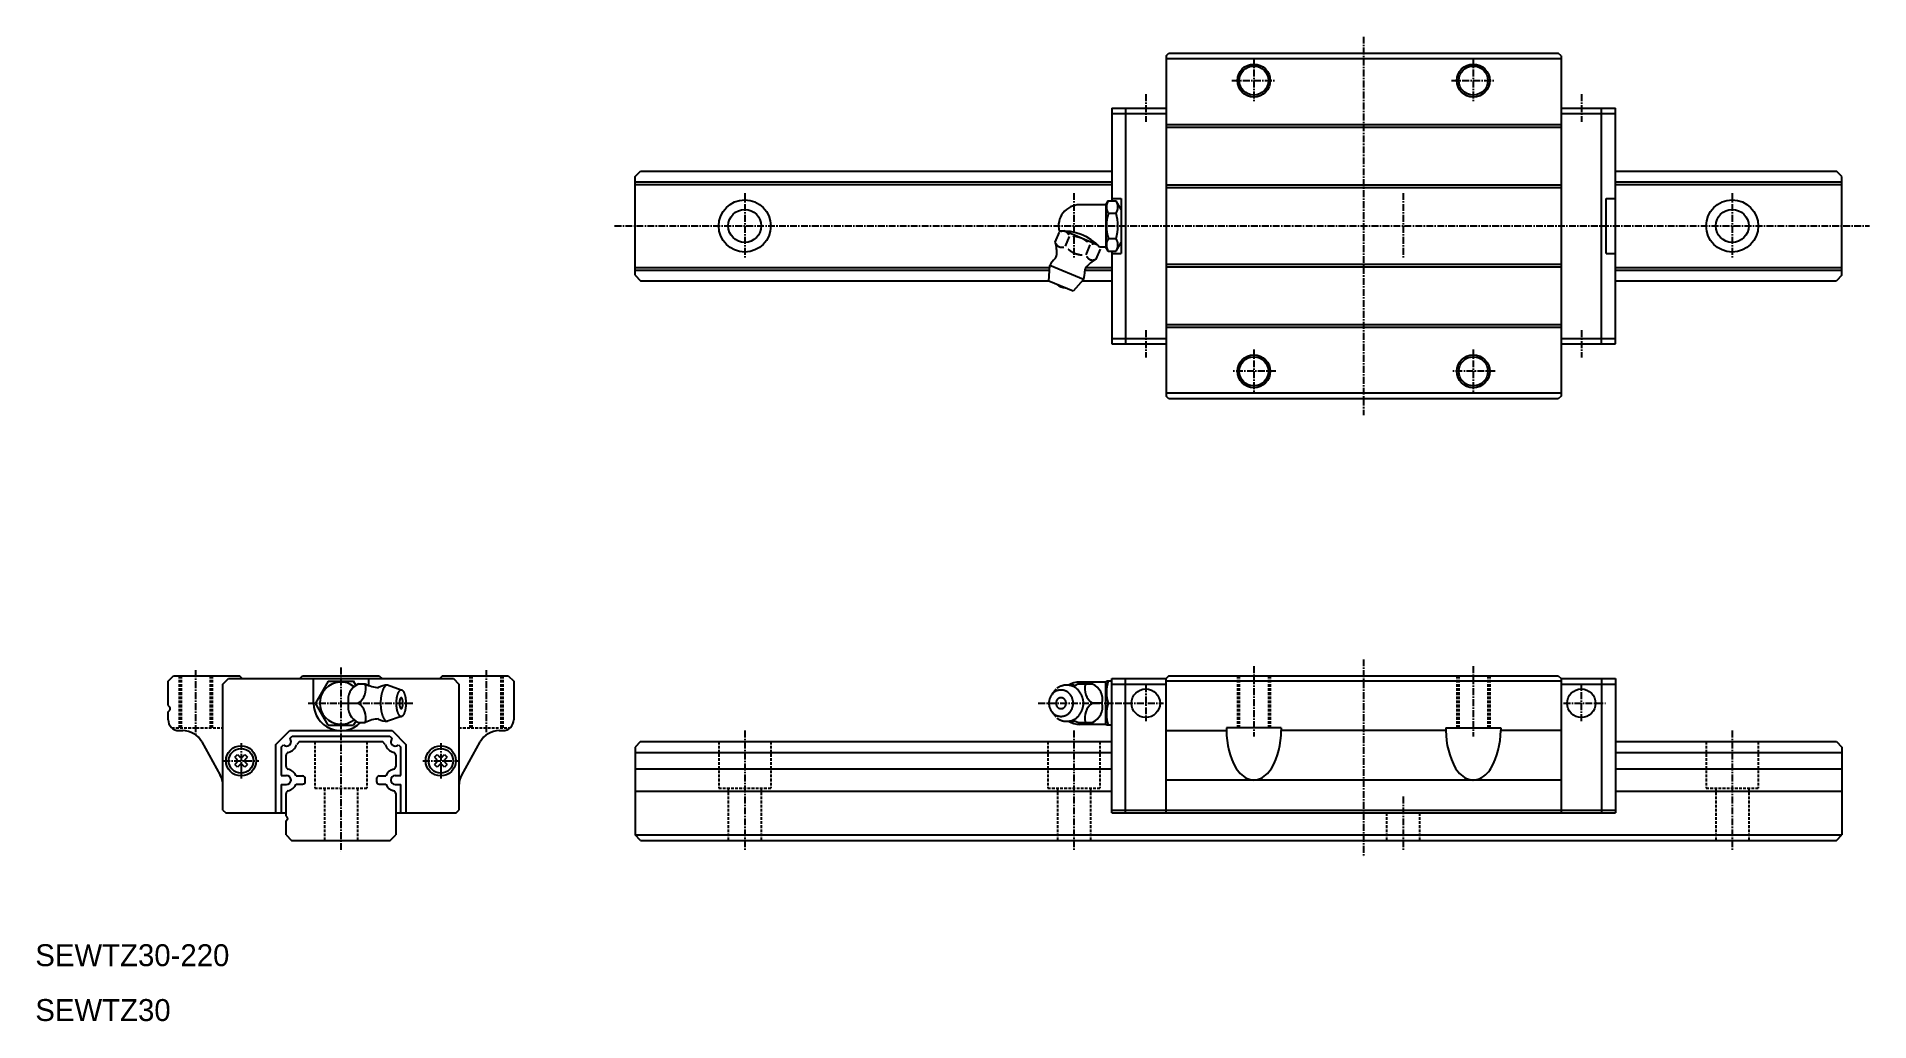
# Model space of a CAD drawing. Extents: x 10 to 344, y 10 to 189.
import ezdxf

# ---------------------------------------------------------------- set-up
doc = ezdxf.new("R2010")
doc.units = 0
doc.linetypes.add('CENTER', pattern=[2, 1.25, -0.25, 0.25, -0.25])
doc.linetypes.add('DASHED', pattern=[0.75, 0.5, -0.25])
doc.layers.get('0').update_dxf_attribs({"linetype": 'CONTINUOUS'})
doc.layers.add('CENTER', color=1, linetype='CENTER')

msp = doc.modelspace()

# ---------------------------------------------------------------- texts
at = {"color": 7, "linetype": 'CONTINUOUS'}
for s, p in [('SEWTZ30-220', (10, 20)), ('SEWTZ30', (10, 10))]:
    msp.add_text(s, height=4, dxfattribs=at).set_placement(p)

# ---------------------------------------------------------------- linework, layer by layer
at = {"color": 7, "linetype": 'CONTINUOUS'}
for p, q in [((216.13, 185.93), (216.63, 186.43)), ((216.13, 185.93), (216.13, 123.93)), ((216.13, 185.43), (288.13, 185.43)), ((216.63, 186.43), (287.63, 186.43)), ((288.13, 185.93), (287.63, 186.43)), ((288.13, 185.93), (288.13, 123.93)), ((206.23, 176.43), (206.23, 159.53)), ((206.23, 176.43), (208.73, 176.43)), ((206.23, 175.43), (208.73, 175.43)), ((208.73, 176.43), (208.73, 133.43)), ((208.73, 176.43), (216.13, 176.43)), ((208.73, 175.43), (216.13, 175.43)), ((288.13, 176.43), (295.53, 176.43)), ((288.13, 175.43), (295.53, 175.43)), ((295.53, 133.43), (295.53, 176.43)), ((295.53, 176.43), (298.03, 176.43)), ((295.53, 175.43), (298.03, 175.43)), ((298.03, 133.43), (298.03, 176.43)), ((216.13, 173.43), (288.13, 173.43)), ((216.13, 172.93), (288.13, 172.93)), ((119.33, 163.93), (120.33, 164.93)), ((119.33, 145.93), (119.33, 163.93)), ((120.33, 164.93), (206.23, 164.93)), ((298.03, 164.93), (338.33, 164.93)), ((339.33, 163.93), (338.33, 164.93)), ((339.33, 145.93), (339.33, 163.93)), ((119.33, 163), (206.23, 163)), ((119.33, 162.5), (206.23, 162.5)), ((216.13, 162.43), (288.13, 162.43)), ((216.13, 161.93), (288.13, 161.93)), ((298.03, 163), (339.33, 163)), ((298.03, 162.5), (339.33, 162.5)), ((205.17, 158.78), (200.38, 158.78)), ((205.17, 158.78), (205.6, 159.53)), ((205.17, 158.78), (205.17, 151.08)), ((205.6, 159.53), (207, 159.53)), ((205.6, 157.23), (207, 157.23)), ((206.23, 159.93), (207.93, 159.93)), ((207.93, 157.93), (207, 159.53)), ((207.93, 159.93), (207.93, 149.93)), ((207.93, 157.93), (207.93, 151.93)), ((296.33, 149.93), (296.33, 159.93)), ((296.33, 159.93), (298.03, 159.93)), ((195.93, 152), (196.67, 153.79)), ((203.7, 151.45), (197.53, 154.01)), ((197.8, 151.22), (198.54, 153.02)), ((201.54, 149.67), (202.28, 151.47)), ((203.41, 148.9), (204.16, 150.69)), ((205.17, 151.08), (204.08, 151.08)), ((205.6, 150.33), (205.17, 151.08)), ((205.6, 152.63), (207, 152.63)), ((207, 150.33), (207.93, 151.93)), ((119.33, 147.37), (194.94, 147.37)), ((194.76, 144.87), (194.96, 147.71)), ((201.06, 145.19), (194.96, 147.71)), ((201.55, 147.37), (206.23, 147.37)), ((205.6, 150.33), (207, 150.33)), ((206.23, 150.33), (206.23, 133.43)), ((206.23, 149.93), (207.93, 149.93)), ((288.13, 147.93), (216.13, 147.93)), ((288.13, 147.43), (216.13, 147.43)), ((296.33, 149.93), (298.03, 149.93)), ((298.03, 147.37), (339.33, 147.37)), ((119.33, 146.87), (194.9, 146.87)), ((119.33, 145.93), (120.33, 144.93)), ((120.33, 144.93), (194.77, 144.93)), ((199.2, 143.04), (194.76, 144.87)), ((201.06, 145.19), (199.2, 143.04)), ((200.84, 144.93), (206.23, 144.93)), ((201.29, 146.87), (206.23, 146.87)), ((298.03, 146.87), (339.33, 146.87)), ((298.03, 144.93), (338.33, 144.93)), ((339.33, 145.93), (338.33, 144.93)), ((206.23, 134.43), (208.73, 134.43)), ((208.73, 134.43), (216.13, 134.43)), ((288.13, 136.93), (216.13, 136.93)), ((288.13, 136.43), (216.13, 136.43)), ((288.13, 134.43), (295.53, 134.43)), ((295.53, 134.43), (298.03, 134.43)), ((206.23, 133.43), (208.73, 133.43)), ((208.73, 133.43), (216.13, 133.43)), ((288.13, 133.43), (295.53, 133.43)), ((295.53, 133.43), (298.03, 133.43)), ((288.13, 124.43), (216.13, 124.43)), ((216.63, 123.43), (216.13, 123.93)), ((288.13, 123.93), (287.63, 123.43)), ((287.63, 123.43), (216.63, 123.43)), ((34.21, 71.93), (35.21, 72.93)), ((34.21, 67.5), (34.21, 71.93)), ((35.21, 72.93), (47.21, 72.93)), ((44.21, 71.43), (45.21, 72.43)), ((44.21, 48.43), (44.21, 71.43)), ((45.21, 72.43), (86.21, 72.43)), ((47.71, 72.43), (47.21, 72.93)), ((58.21, 72.43), (58.71, 72.93)), ((58.71, 72.93), (72.71, 72.93)), ((60.71, 67.93), (60.71, 72.43)), ((63.4, 71.93), (61.1, 67.93)), ((63.4, 71.93), (65.71, 71.93)), ((65.71, 71.93), (68.02, 71.93)), ((68.43, 71.22), (68.02, 71.93)), ((68.86, 71.44), (70.14, 71.44)), ((70.71, 72.43), (70.71, 71.19)), ((72.71, 72.93), (73.21, 72.43)), ((72.71, 72.93), (72.71, 72.93)), ((76.69, 70.33), (74.2, 71.23)), ((84.21, 72.93), (83.71, 72.43)), ((84.21, 72.93), (96.21, 72.93)), ((86.21, 72.43), (87.21, 71.43)), ((87.21, 71.43), (87.21, 48.43)), ((96.21, 72.93), (97.21, 71.93)), ((97.21, 71.93), (97.21, 64.93)), ((196.11, 70.51), (195.3, 69.51)), ((200.03, 71.44), (202.71, 71.44)), ((205.17, 71.78), (200.38, 71.78)), ((205.17, 71.78), (205.26, 71.93)), ((205.17, 64.08), (205.17, 71.78)), ((206.23, 71.93), (205.26, 71.93)), ((206.23, 47.93), (206.23, 72.43)), ((206.23, 72.43), (208.73, 72.43)), ((206.23, 71.43), (208.73, 71.43)), ((208.73, 72.43), (216.13, 72.43)), ((208.73, 47.93), (208.73, 72.43)), ((208.73, 71.43), (216.13, 71.43)), ((216.63, 72.93), (216.13, 72.43)), ((216.13, 47.93), (216.13, 72.43)), ((288.13, 71.93), (216.13, 71.93)), ((216.63, 72.93), (287.63, 72.93)), ((287.63, 72.93), (288.13, 72.43)), ((288.13, 72.43), (288.13, 47.93)), ((288.13, 72.43), (295.53, 72.43)), ((288.13, 71.43), (295.53, 71.43)), ((295.53, 72.43), (295.53, 47.93)), ((295.53, 72.43), (298.03, 72.43)), ((295.53, 71.43), (298.03, 71.43)), ((298.03, 72.43), (298.03, 47.93)), ((34.21, 67.5), (34.5, 67.22)), ((63.4, 63.93), (61.1, 67.93)), ((67.06, 67.93), (68.86, 67.93)), ((204.5, 67.93), (202.7, 67.93)), ((205.6, 67.93), (206.23, 67.93)), ((34.21, 66.37), (34.5, 66.65)), ((34.21, 64.93), (34.21, 66.37)), ((63.4, 63.93), (65.71, 63.93)), ((65.71, 63.93), (68.02, 63.93)), ((68.45, 64.67), (68.02, 63.93)), ((68.86, 64.43), (70.14, 64.43)), ((76.69, 65.53), (74.2, 64.63)), ((196.11, 65.36), (195.3, 66.36)), ((200.03, 64.43), (202.71, 64.43)), ((205.17, 64.08), (200.38, 64.08)), ((205.26, 63.93), (205.17, 64.08)), ((206.23, 63.93), (205.26, 63.93)), ((36.21, 62.93), (36.86, 62.93)), ((40.36, 60.88), (43.71, 54.84)), ((53.81, 60.35), (56.39, 62.93)), ((53.81, 60.35), (53.81, 47.93)), ((54.81, 59.94), (55.25, 60.37)), ((56.38, 61.5), (56.81, 61.93)), ((56.39, 62.93), (75.03, 62.93)), ((56.81, 61.93), (74.62, 61.93)), ((58.15, 60.93), (57.65, 60.43)), ((58.15, 60.93), (73.28, 60.93)), ((73.78, 60.43), (73.28, 60.93)), ((74.62, 61.93), (75.05, 61.5)), ((75.03, 62.93), (77.61, 60.35)), ((76.18, 60.37), (76.61, 59.94)), ((77.61, 47.93), (77.61, 60.35)), ((87.72, 54.84), (91.07, 60.88)), ((94.57, 62.93), (95.21, 62.93)), ((120.33, 60.93), (119.33, 59.93)), ((120.33, 60.93), (206.23, 60.93)), ((216.13, 62.93), (227.13, 62.93)), ((237.13, 63.43), (227.13, 63.43)), ((227.13, 63.43), (227.13, 62.93)), ((237.13, 63.43), (237.13, 62.93)), ((267.13, 62.93), (237.13, 62.93)), ((267.13, 63.43), (277.13, 63.43)), ((267.13, 63.43), (267.13, 62.93)), ((277.13, 63.43), (277.13, 62.93)), ((288.13, 62.93), (277.13, 62.93)), ((298.03, 60.93), (338.33, 60.93)), ((338.33, 60.93), (339.33, 59.93)), ((46.35, 58.12), (46.83, 58.6)), ((46.35, 58.12), (46.72, 57.75)), ((46.72, 57.12), (46.35, 56.75)), ((46.83, 58.6), (47.2, 58.23)), ((47.83, 58.23), (48.2, 58.6)), ((48.2, 58.6), (48.68, 58.12)), ((48.31, 57.75), (48.68, 58.12)), ((48.68, 56.75), (48.31, 57.12)), ((54.81, 59.94), (54.81, 54.73)), ((55.71, 56.39), (55.71, 58.48)), ((75.71, 58.48), (75.71, 56.39)), ((76.61, 54.73), (76.61, 59.94)), ((82.75, 58.12), (83.23, 58.6)), ((82.75, 58.12), (83.12, 57.75)), ((83.12, 57.12), (82.75, 56.75)), ((83.23, 58.6), (83.6, 58.23)), ((84.23, 58.23), (84.6, 58.6)), ((84.6, 58.6), (85.08, 58.12)), ((84.71, 57.75), (85.08, 58.12)), ((85.08, 56.75), (84.71, 57.12)), ((119.33, 59.93), (119.33, 43.93)), ((119.33, 58.92), (206.23, 58.92)), ((298.03, 58.92), (339.33, 58.92)), ((339.33, 59.93), (339.33, 43.93)), ((46.83, 56.27), (46.35, 56.75)), ((47.2, 56.64), (46.83, 56.27)), ((48.2, 56.27), (47.83, 56.64)), ((48.68, 56.75), (48.2, 56.27)), ((54.81, 54.73), (55.81, 54.73)), ((57.56, 54.68), (58.71, 54.68)), ((59.21, 53.68), (59.21, 54.18)), ((72.21, 54.18), (72.21, 53.68)), ((72.71, 54.68), (73.87, 54.68)), ((75.61, 54.73), (76.61, 54.73)), ((83.23, 56.27), (82.75, 56.75)), ((83.6, 56.64), (83.23, 56.27)), ((84.6, 56.27), (84.23, 56.64)), ((85.08, 56.75), (84.6, 56.27)), ((119.33, 55.95), (206.23, 55.95)), ((288.13, 53.93), (216.13, 53.93)), ((298.03, 55.95), (339.33, 55.95)), ((54.81, 53.13), (54.81, 47.93)), ((54.81, 53.13), (55.81, 53.13)), ((55.71, 47.36), (55.71, 51.48)), ((57.56, 53.18), (58.71, 53.18)), ((72.71, 53.18), (73.87, 53.18)), ((75.61, 53.13), (76.61, 53.13)), ((75.71, 51.48), (75.71, 43.93)), ((76.61, 47.93), (76.61, 53.13)), ((119.33, 51.92), (206.23, 51.92)), ((298.03, 51.92), (339.33, 51.92)), ((44.21, 48.43), (44.71, 47.93)), ((44.71, 47.93), (55.71, 47.93)), ((55.71, 47.36), (55.93, 47.15)), ((75.71, 47.93), (86.71, 47.93)), ((86.71, 47.93), (87.21, 48.43)), ((206.23, 48.43), (208.73, 48.43)), ((206.23, 47.93), (208.73, 47.93)), ((208.73, 48.43), (216.13, 48.43)), ((208.73, 47.93), (216.13, 47.93)), ((216.13, 48.43), (288.13, 48.43)), ((216.13, 47.93), (288.13, 47.93)), ((288.13, 48.43), (295.53, 48.43)), ((288.13, 47.93), (295.53, 47.93)), ((295.53, 48.43), (298.03, 48.43)), ((295.53, 47.93), (298.03, 47.93)), ((55.71, 46.51), (55.93, 46.72)), ((55.71, 43.93), (55.71, 46.51)), ((55.71, 43.93), (56.71, 42.93)), ((74.71, 42.93), (75.71, 43.93)), ((119.33, 43.93), (339.33, 43.93)), ((120.33, 42.93), (119.33, 43.93)), ((338.33, 42.93), (339.33, 43.93)), ((56.71, 42.93), (74.71, 42.93)), ((120.33, 42.93), (338.33, 42.93))]:
    msp.add_line(p, q, dxfattribs=at)
at = {"color": 3, "linetype": 'DASHED'}
for p, q in [((36.21, 72.93), (36.21, 63.43)), ((36.56, 72.93), (36.56, 63.43)), ((41.86, 72.93), (41.86, 63.43)), ((42.21, 72.93), (42.21, 63.43)), ((89.21, 72.93), (89.21, 63.43)), ((89.56, 72.93), (89.56, 63.43)), ((94.86, 72.93), (94.86, 63.43)), ((95.21, 72.93), (95.21, 63.43)), ((229.13, 72.93), (229.13, 63.43)), ((229.48, 72.93), (229.48, 63.43)), ((234.78, 72.93), (234.78, 63.43)), ((235.13, 72.93), (235.13, 63.43)), ((269.13, 72.93), (269.13, 63.43)), ((269.48, 72.93), (269.48, 63.43)), ((274.78, 72.93), (274.78, 63.43)), ((275.13, 72.93), (275.13, 63.43)), ((34.89, 63.43), (44.21, 63.43)), ((60.96, 60.93), (60.96, 52.43)), ((70.46, 60.93), (70.46, 52.43)), ((87.21, 63.43), (96.54, 63.43)), ((134.58, 60.93), (134.58, 52.43)), ((144.08, 60.93), (144.08, 52.43)), ((194.58, 60.93), (194.58, 52.43)), ((204.08, 60.93), (204.08, 52.43)), ((314.58, 60.93), (314.58, 52.43)), ((324.08, 60.93), (324.08, 52.43)), ((60.96, 52.43), (70.46, 52.43)), ((62.71, 52.43), (62.71, 42.93)), ((68.71, 52.43), (68.71, 42.93)), ((134.58, 52.43), (144.08, 52.43)), ((136.33, 52.43), (136.33, 42.93)), ((142.33, 52.43), (142.33, 42.93)), ((194.58, 52.43), (204.08, 52.43)), ((196.33, 52.43), (196.33, 42.93)), ((202.33, 52.43), (202.33, 42.93)), ((314.58, 52.43), (324.08, 52.43)), ((316.33, 52.43), (316.33, 42.93)), ((322.33, 52.43), (322.33, 42.93)), ((256.33, 47.93), (256.33, 42.93)), ((262.33, 47.93), (262.33, 42.93))]:
    msp.add_line(p, q, dxfattribs=at)
at = {"color": 7, "linetype": 'CONTINUOUS'}
for points in [[(198.4, 153.34, 0), (198.4, 153.35, 0), (198.39, 153.37, 0), (198.38, 153.38, 0), (198.38, 153.39, 0), (198.37, 153.4, 0), (198.36, 153.41, 0), (198.35, 153.42, 0), (198.35, 153.44, 0), (198.34, 153.45, 0), (198.33, 153.46, 0), (198.32, 153.47, 0), (198.32, 153.48, 0), (198.31, 153.49, 0), (198.3, 153.5, 0), (198.29, 153.51, 0), (198.28, 153.52, 0), (198.28, 153.53, 0), (198.27, 153.54, 0), (198.26, 153.55, 0), (198.25, 153.56, 0), (198.24, 153.57, 0), (198.23, 153.58, 0), (198.23, 153.59, 0), (198.22, 153.6, 0), (198.21, 153.61, 0), (198.2, 153.62, 0), (198.19, 153.63, 0), (198.18, 153.64, 0), (198.17, 153.65, 0), (198.16, 153.66, 0), (198.15, 153.67, 0), (198.14, 153.68, 0), (198.13, 153.69, 0), (198.12, 153.69, 0), (198.12, 153.7, 0), (198.11, 153.71, 0), (198.1, 153.72, 0), (198.09, 153.73, 0), (198.08, 153.74, 0), (198.07, 153.74, 0), (198.06, 153.75, 0), (198.05, 153.76, 0), (198.04, 153.77, 0), (198.03, 153.77, 0), (198.02, 153.78, 0), (198.01, 153.79, 0), (198, 153.79, 0), (197.99, 153.8, 0), (197.97, 153.81, 0), (197.96, 153.81, 0), (197.95, 153.82, 0), (197.94, 153.83, 0), (197.93, 153.83, 0), (197.92, 153.84, 0), (197.91, 153.84, 0), (197.9, 153.85, 0), (197.89, 153.86, 0), (197.88, 153.86, 0), (197.87, 153.87, 0), (197.85, 153.87, 0), (197.84, 153.88, 0), (197.83, 153.88, 0), (197.82, 153.89, 0), (197.81, 153.89, 0), (197.8, 153.9, 0), (197.79, 153.9, 0), (197.78, 153.91, 0), (197.76, 153.91, 0), (197.75, 153.91, 0), (197.74, 153.92, 0), (197.73, 153.92, 0), (197.72, 153.93, 0), (197.7, 153.93, 0), (197.69, 153.93, 0), (197.68, 153.94, 0), (197.67, 153.94, 0), (197.66, 153.94, 0), (197.64, 153.95, 0), (197.63, 153.95, 0), (197.62, 153.95, 0), (197.61, 153.96, 0), (197.59, 153.96, 0), (197.58, 153.96, 0), (197.57, 153.96, 0), (197.56, 153.96, 0), (197.55, 153.97, 0), (197.53, 153.97, 0), (197.52, 153.97, 0), (197.51, 153.97, 0), (197.5, 153.97, 0), (197.48, 153.97, 0), (197.47, 153.97, 0), (197.46, 153.97, 0), (197.44, 153.98, 0), (197.43, 153.98, 0), (197.42, 153.98, 0), (197.41, 153.98, 0), (197.39, 153.98, 0), (197.38, 153.98, 0), (197.37, 153.98, 0), (197.35, 153.98, 0), (197.34, 153.98, 0), (197.33, 153.98, 0), (197.32, 153.98, 0), (197.3, 153.98, 0), (197.29, 153.97, 0), (197.28, 153.97, 0), (197.26, 153.97, 0), (197.25, 153.97, 0), (197.24, 153.97, 0), (197.22, 153.97, 0), (197.21, 153.97, 0), (197.2, 153.97, 0), (197.19, 153.96, 0), (197.17, 153.96, 0), (197.16, 153.96, 0), (197.15, 153.96, 0), (197.13, 153.96, 0), (197.12, 153.95, 0), (197.1, 153.95, 0), (197.09, 153.95, 0), (197.08, 153.94, 0), (197.06, 153.94, 0), (197.05, 153.94, 0), (197.04, 153.93, 0), (197.03, 153.93, 0), (197.01, 153.93, 0), (197, 153.92, 0)], [(196.07, 151.67, 0), (196.07, 151.66, 0), (196.08, 151.65, 0), (196.09, 151.64, 0), (196.09, 151.63, 0), (196.1, 151.61, 0), (196.11, 151.6, 0), (196.12, 151.59, 0), (196.12, 151.58, 0), (196.13, 151.57, 0), (196.14, 151.56, 0), (196.15, 151.55, 0), (196.15, 151.53, 0), (196.16, 151.52, 0), (196.17, 151.51, 0), (196.18, 151.5, 0), (196.19, 151.49, 0), (196.19, 151.48, 0), (196.2, 151.47, 0), (196.21, 151.46, 0), (196.22, 151.45, 0), (196.23, 151.44, 0), (196.24, 151.43, 0), (196.25, 151.42, 0), (196.25, 151.41, 0), (196.26, 151.4, 0), (196.27, 151.39, 0), (196.28, 151.38, 0), (196.29, 151.37, 0), (196.3, 151.37, 0), (196.31, 151.36, 0), (196.32, 151.35, 0), (196.33, 151.34, 0), (196.34, 151.33, 0), (196.34, 151.32, 0), (196.35, 151.31, 0), (196.37, 151.3, 0), (196.37, 151.3, 0), (196.38, 151.29, 0), (196.39, 151.28, 0), (196.4, 151.27, 0), (196.41, 151.26, 0), (196.42, 151.26, 0), (196.43, 151.25, 0), (196.44, 151.24, 0), (196.46, 151.24, 0), (196.46, 151.23, 0), (196.47, 151.22, 0), (196.49, 151.21, 0), (196.5, 151.21, 0), (196.51, 151.2, 0), (196.52, 151.19, 0), (196.53, 151.19, 0), (196.54, 151.18, 0), (196.55, 151.18, 0), (196.56, 151.17, 0), (196.57, 151.16, 0), (196.58, 151.16, 0), (196.59, 151.15, 0), (196.6, 151.15, 0), (196.62, 151.14, 0), (196.63, 151.14, 0), (196.64, 151.13, 0), (196.65, 151.13, 0), (196.66, 151.12, 0), (196.67, 151.12, 0), (196.68, 151.11, 0), (196.7, 151.11, 0), (196.71, 151.1, 0), (196.72, 151.1, 0), (196.73, 151.1, 0), (196.74, 151.09, 0), (196.75, 151.09, 0), (196.77, 151.08, 0), (196.78, 151.08, 0), (196.79, 151.08, 0), (196.8, 151.07, 0), (196.81, 151.07, 0), (196.83, 151.07, 0), (196.84, 151.06, 0), (196.85, 151.06, 0), (196.86, 151.06, 0), (196.88, 151.06, 0), (196.89, 151.06, 0), (196.9, 151.05, 0), (196.91, 151.05, 0), (196.93, 151.05, 0), (196.94, 151.05, 0), (196.95, 151.05, 0), (196.96, 151.04, 0), (196.97, 151.04, 0), (196.99, 151.04, 0), (197, 151.04, 0), (197.01, 151.04, 0), (197.03, 151.04, 0), (197.04, 151.04, 0), (197.05, 151.04, 0), (197.06, 151.04, 0), (197.08, 151.04, 0), (197.09, 151.04, 0), (197.1, 151.04, 0), (197.12, 151.04, 0), (197.13, 151.04, 0), (197.14, 151.04, 0), (197.15, 151.04, 0), (197.17, 151.04, 0), (197.18, 151.04, 0), (197.19, 151.04, 0), (197.21, 151.04, 0), (197.22, 151.04, 0), (197.23, 151.04, 0), (197.25, 151.05, 0), (197.26, 151.05, 0), (197.27, 151.05, 0), (197.29, 151.05, 0), (197.3, 151.05, 0), (197.31, 151.06, 0), (197.33, 151.06, 0), (197.34, 151.06, 0), (197.35, 151.06, 0), (197.37, 151.06, 0), (197.38, 151.07, 0), (197.39, 151.07, 0), (197.41, 151.07, 0), (197.42, 151.08, 0), (197.43, 151.08, 0), (197.45, 151.08, 0), (197.46, 151.09, 0), (197.47, 151.09, 0)], [(198.27, 150.72, 0), (198.29, 150.71, 0), (198.31, 150.69, 0), (198.32, 150.68, 0), (198.34, 150.66, 0), (198.36, 150.65, 0), (198.38, 150.63, 0), (198.39, 150.62, 0), (198.41, 150.6, 0), (198.43, 150.59, 0), (198.44, 150.57, 0), (198.46, 150.56, 0), (198.48, 150.54, 0), (198.5, 150.53, 0), (198.51, 150.52, 0), (198.53, 150.5, 0), (198.55, 150.49, 0), (198.57, 150.48, 0), (198.59, 150.46, 0), (198.6, 150.45, 0), (198.62, 150.44, 0), (198.64, 150.42, 0), (198.66, 150.41, 0), (198.68, 150.4, 0), (198.69, 150.38, 0), (198.71, 150.37, 0), (198.73, 150.36, 0), (198.75, 150.35, 0), (198.77, 150.33, 0), (198.79, 150.32, 0), (198.81, 150.31, 0), (198.82, 150.3, 0), (198.84, 150.28, 0), (198.86, 150.27, 0), (198.88, 150.26, 0), (198.9, 150.25, 0), (198.92, 150.24, 0), (198.94, 150.23, 0), (198.96, 150.22, 0), (198.97, 150.2, 0), (198.99, 150.19, 0), (199.01, 150.18, 0), (199.03, 150.17, 0), (199.05, 150.16, 0), (199.07, 150.15, 0), (199.09, 150.14, 0), (199.11, 150.13, 0), (199.13, 150.12, 0), (199.15, 150.11, 0), (199.17, 150.1, 0), (199.19, 150.09, 0), (199.21, 150.08, 0), (199.23, 150.07, 0), (199.25, 150.06, 0), (199.27, 150.05, 0), (199.29, 150.04, 0), (199.31, 150.03, 0), (199.33, 150.02, 0), (199.35, 150.01, 0), (199.37, 150, 0), (199.39, 149.99, 0), (199.41, 149.99, 0), (199.43, 149.98, 0), (199.45, 149.97, 0), (199.47, 149.96, 0), (199.49, 149.95, 0), (199.51, 149.94, 0), (199.53, 149.93, 0), (199.55, 149.93, 0), (199.57, 149.92, 0), (199.59, 149.91, 0), (199.61, 149.9, 0), (199.63, 149.9, 0), (199.65, 149.89, 0), (199.67, 149.88, 0), (199.69, 149.87, 0), (199.71, 149.87, 0), (199.74, 149.86, 0), (199.76, 149.85, 0), (199.78, 149.85, 0), (199.8, 149.84, 0), (199.82, 149.83, 0), (199.84, 149.83, 0), (199.86, 149.82, 0), (199.88, 149.81, 0), (199.9, 149.81, 0), (199.93, 149.8, 0), (199.95, 149.79, 0), (199.97, 149.79, 0), (199.99, 149.78, 0), (200.01, 149.78, 0), (200.03, 149.77, 0), (200.05, 149.77, 0), (200.07, 149.76, 0), (200.1, 149.76, 0), (200.12, 149.75, 0), (200.14, 149.75, 0), (200.16, 149.74, 0), (200.18, 149.74, 0), (200.21, 149.73, 0), (200.23, 149.73, 0), (200.25, 149.72, 0), (200.27, 149.72, 0), (200.29, 149.72, 0), (200.31, 149.71, 0), (200.34, 149.71, 0), (200.36, 149.71, 0), (200.38, 149.7, 0), (200.4, 149.7, 0), (200.43, 149.69, 0), (200.45, 149.69, 0), (200.47, 149.69, 0), (200.49, 149.69, 0), (200.51, 149.68, 0), (200.54, 149.68, 0), (200.56, 149.68, 0), (200.58, 149.68, 0), (200.6, 149.67, 0), (200.62, 149.67, 0), (200.65, 149.67, 0), (200.67, 149.67, 0), (200.69, 149.66, 0), (200.72, 149.66, 0), (200.74, 149.66, 0), (200.76, 149.66, 0), (200.78, 149.66, 0), (200.8, 149.66, 0), (200.83, 149.65, 0), (200.85, 149.65, 0)], [(201.81, 151.97, 0), (201.79, 151.99, 0), (201.78, 152, 0), (201.76, 152.01, 0), (201.74, 152.03, 0), (201.72, 152.04, 0), (201.71, 152.06, 0), (201.69, 152.07, 0), (201.67, 152.09, 0), (201.66, 152.1, 0), (201.64, 152.12, 0), (201.62, 152.13, 0), (201.6, 152.15, 0), (201.59, 152.16, 0), (201.57, 152.17, 0), (201.55, 152.19, 0), (201.53, 152.2, 0), (201.51, 152.21, 0), (201.5, 152.23, 0), (201.48, 152.24, 0), (201.46, 152.25, 0), (201.44, 152.27, 0), (201.43, 152.28, 0), (201.41, 152.29, 0), (201.39, 152.31, 0), (201.37, 152.32, 0), (201.35, 152.33, 0), (201.33, 152.34, 0), (201.31, 152.36, 0), (201.3, 152.37, 0), (201.28, 152.38, 0), (201.26, 152.39, 0), (201.24, 152.41, 0), (201.22, 152.42, 0), (201.2, 152.43, 0), (201.18, 152.44, 0), (201.16, 152.45, 0), (201.15, 152.46, 0), (201.13, 152.47, 0), (201.11, 152.49, 0), (201.09, 152.5, 0), (201.07, 152.51, 0), (201.05, 152.52, 0), (201.03, 152.53, 0), (201.01, 152.54, 0), (200.99, 152.55, 0), (200.97, 152.56, 0), (200.95, 152.57, 0), (200.93, 152.58, 0), (200.91, 152.59, 0), (200.9, 152.6, 0), (200.88, 152.61, 0), (200.86, 152.62, 0), (200.84, 152.63, 0), (200.82, 152.64, 0), (200.8, 152.65, 0), (200.78, 152.66, 0), (200.76, 152.67, 0), (200.74, 152.68, 0), (200.72, 152.69, 0), (200.7, 152.7, 0), (200.68, 152.71, 0), (200.66, 152.71, 0), (200.64, 152.72, 0), (200.62, 152.73, 0), (200.59, 152.74, 0), (200.57, 152.75, 0), (200.55, 152.76, 0), (200.53, 152.76, 0), (200.51, 152.77, 0), (200.49, 152.78, 0), (200.47, 152.79, 0), (200.45, 152.79, 0), (200.43, 152.8, 0), (200.41, 152.81, 0), (200.39, 152.82, 0), (200.37, 152.82, 0), (200.35, 152.83, 0), (200.33, 152.84, 0), (200.31, 152.84, 0), (200.28, 152.85, 0), (200.26, 152.86, 0), (200.24, 152.86, 0), (200.22, 152.87, 0), (200.2, 152.88, 0), (200.18, 152.88, 0), (200.16, 152.89, 0), (200.14, 152.9, 0), (200.11, 152.9, 0), (200.09, 152.91, 0), (200.07, 152.91, 0), (200.05, 152.92, 0), (200.03, 152.92, 0), (200.01, 152.93, 0), (199.99, 152.93, 0), (199.97, 152.94, 0), (199.94, 152.94, 0), (199.92, 152.95, 0), (199.9, 152.95, 0), (199.88, 152.96, 0), (199.86, 152.96, 0), (199.83, 152.97, 0), (199.81, 152.97, 0), (199.79, 152.97, 0), (199.77, 152.98, 0), (199.75, 152.98, 0), (199.72, 152.99, 0), (199.7, 152.99, 0), (199.68, 152.99, 0), (199.66, 153, 0), (199.64, 153, 0), (199.61, 153, 0), (199.59, 153, 0), (199.57, 153.01, 0), (199.55, 153.01, 0), (199.53, 153.01, 0), (199.5, 153.01, 0), (199.48, 153.02, 0), (199.46, 153.02, 0), (199.44, 153.02, 0), (199.41, 153.02, 0), (199.39, 153.03, 0), (199.37, 153.03, 0), (199.35, 153.03, 0), (199.32, 153.03, 0), (199.3, 153.03, 0), (199.28, 153.03, 0), (199.25, 153.04, 0), (199.23, 153.04, 0)], [(204.02, 151.02, 0), (204.01, 151.03, 0), (204, 151.04, 0), (204, 151.05, 0), (203.99, 151.06, 0), (203.98, 151.08, 0), (203.97, 151.09, 0), (203.97, 151.1, 0), (203.96, 151.11, 0), (203.95, 151.12, 0), (203.94, 151.13, 0), (203.94, 151.14, 0), (203.93, 151.15, 0), (203.92, 151.17, 0), (203.91, 151.18, 0), (203.91, 151.19, 0), (203.9, 151.2, 0), (203.89, 151.21, 0), (203.88, 151.22, 0), (203.87, 151.23, 0), (203.86, 151.24, 0), (203.85, 151.25, 0), (203.85, 151.26, 0), (203.84, 151.27, 0), (203.83, 151.28, 0), (203.82, 151.29, 0), (203.81, 151.3, 0), (203.8, 151.31, 0), (203.79, 151.32, 0), (203.78, 151.33, 0), (203.77, 151.34, 0), (203.77, 151.34, 0), (203.76, 151.35, 0), (203.75, 151.36, 0), (203.74, 151.37, 0), (203.73, 151.38, 0), (203.72, 151.39, 0), (203.71, 151.39, 0), (203.7, 151.4, 0), (203.69, 151.41, 0), (203.68, 151.42, 0), (203.67, 151.43, 0), (203.66, 151.43, 0), (203.65, 151.44, 0), (203.64, 151.45, 0), (203.63, 151.46, 0), (203.62, 151.46, 0), (203.61, 151.47, 0), (203.6, 151.48, 0), (203.59, 151.48, 0), (203.58, 151.49, 0), (203.57, 151.5, 0), (203.56, 151.5, 0), (203.54, 151.51, 0), (203.53, 151.51, 0), (203.52, 151.52, 0), (203.51, 151.53, 0), (203.5, 151.53, 0), (203.49, 151.54, 0), (203.48, 151.54, 0), (203.47, 151.55, 0), (203.46, 151.55, 0), (203.44, 151.56, 0), (203.43, 151.56, 0), (203.42, 151.57, 0), (203.41, 151.57, 0), (203.4, 151.58, 0), (203.39, 151.58, 0), (203.38, 151.59, 0), (203.36, 151.59, 0), (203.35, 151.59, 0), (203.34, 151.6, 0), (203.33, 151.6, 0), (203.32, 151.61, 0), (203.31, 151.61, 0), (203.29, 151.61, 0), (203.28, 151.62, 0), (203.27, 151.62, 0), (203.26, 151.62, 0), (203.24, 151.62, 0), (203.23, 151.63, 0), (203.22, 151.63, 0), (203.21, 151.63, 0), (203.2, 151.63, 0), (203.18, 151.64, 0), (203.17, 151.64, 0), (203.16, 151.64, 0), (203.15, 151.64, 0), (203.13, 151.64, 0), (203.12, 151.65, 0), (203.11, 151.65, 0), (203.1, 151.65, 0), (203.08, 151.65, 0), (203.07, 151.65, 0), (203.06, 151.65, 0), (203.04, 151.65, 0), (203.03, 151.65, 0), (203.02, 151.65, 0), (203.01, 151.65, 0), (202.99, 151.65, 0), (202.98, 151.65, 0), (202.97, 151.65, 0), (202.95, 151.65, 0), (202.94, 151.65, 0), (202.93, 151.65, 0), (202.92, 151.65, 0), (202.9, 151.65, 0), (202.89, 151.65, 0), (202.88, 151.65, 0), (202.86, 151.65, 0), (202.85, 151.65, 0), (202.84, 151.64, 0), (202.82, 151.64, 0), (202.81, 151.64, 0), (202.8, 151.64, 0), (202.78, 151.64, 0), (202.77, 151.63, 0), (202.76, 151.63, 0), (202.74, 151.63, 0), (202.73, 151.63, 0), (202.72, 151.62, 0), (202.7, 151.62, 0), (202.69, 151.62, 0), (202.68, 151.62, 0), (202.66, 151.61, 0), (202.65, 151.61, 0), (202.64, 151.61, 0), (202.62, 151.6, 0), (202.61, 151.6, 0)], [(201.68, 149.35, 0), (201.69, 149.34, 0), (201.69, 149.32, 0), (201.7, 149.31, 0), (201.71, 149.3, 0), (201.71, 149.29, 0), (201.72, 149.28, 0), (201.73, 149.27, 0), (201.74, 149.25, 0), (201.74, 149.24, 0), (201.75, 149.23, 0), (201.76, 149.22, 0), (201.77, 149.21, 0), (201.77, 149.2, 0), (201.78, 149.19, 0), (201.79, 149.18, 0), (201.8, 149.17, 0), (201.81, 149.16, 0), (201.81, 149.15, 0), (201.82, 149.14, 0), (201.83, 149.13, 0), (201.84, 149.12, 0), (201.85, 149.11, 0), (201.86, 149.1, 0), (201.87, 149.09, 0), (201.87, 149.08, 0), (201.88, 149.07, 0), (201.89, 149.06, 0), (201.9, 149.05, 0), (201.91, 149.04, 0), (201.92, 149.03, 0), (201.93, 149.02, 0), (201.94, 149.01, 0), (201.95, 149, 0), (201.96, 149, 0), (201.97, 148.99, 0), (201.98, 148.98, 0), (201.99, 148.97, 0), (202, 148.96, 0), (202.01, 148.96, 0), (202.02, 148.95, 0), (202.03, 148.94, 0), (202.04, 148.93, 0), (202.05, 148.93, 0), (202.06, 148.92, 0), (202.07, 148.91, 0), (202.08, 148.9, 0), (202.09, 148.9, 0), (202.1, 148.89, 0), (202.11, 148.88, 0), (202.12, 148.88, 0), (202.13, 148.87, 0), (202.14, 148.86, 0), (202.15, 148.86, 0), (202.16, 148.85, 0), (202.17, 148.84, 0), (202.18, 148.84, 0), (202.19, 148.83, 0), (202.21, 148.83, 0), (202.22, 148.82, 0), (202.23, 148.82, 0), (202.24, 148.81, 0), (202.25, 148.81, 0), (202.26, 148.8, 0), (202.27, 148.8, 0), (202.28, 148.79, 0), (202.3, 148.79, 0), (202.31, 148.78, 0), (202.32, 148.78, 0), (202.33, 148.78, 0), (202.34, 148.77, 0), (202.35, 148.77, 0), (202.37, 148.76, 0), (202.38, 148.76, 0), (202.39, 148.76, 0), (202.4, 148.75, 0), (202.41, 148.75, 0), (202.43, 148.75, 0), (202.44, 148.74, 0), (202.45, 148.74, 0), (202.46, 148.74, 0), (202.47, 148.74, 0), (202.49, 148.73, 0), (202.5, 148.73, 0), (202.51, 148.73, 0), (202.53, 148.73, 0), (202.54, 148.72, 0), (202.55, 148.72, 0), (202.56, 148.72, 0), (202.57, 148.72, 0), (202.59, 148.72, 0), (202.6, 148.72, 0), (202.61, 148.72, 0), (202.62, 148.71, 0), (202.64, 148.71, 0), (202.65, 148.71, 0), (202.66, 148.71, 0), (202.68, 148.71, 0), (202.69, 148.71, 0), (202.7, 148.71, 0), (202.72, 148.71, 0), (202.73, 148.71, 0), (202.74, 148.71, 0), (202.75, 148.71, 0), (202.77, 148.71, 0), (202.78, 148.71, 0), (202.79, 148.71, 0), (202.81, 148.72, 0), (202.82, 148.72, 0), (202.83, 148.72, 0), (202.85, 148.72, 0), (202.86, 148.72, 0), (202.87, 148.72, 0), (202.88, 148.72, 0), (202.9, 148.73, 0), (202.91, 148.73, 0), (202.93, 148.73, 0), (202.94, 148.73, 0), (202.95, 148.74, 0), (202.97, 148.74, 0), (202.98, 148.74, 0), (202.99, 148.74, 0), (203, 148.75, 0), (203.02, 148.75, 0), (203.03, 148.75, 0), (203.04, 148.76, 0), (203.06, 148.76, 0), (203.07, 148.76, 0), (203.09, 148.77, 0)], [(74.2, 71.23, 0), (74.17, 71.23, 0), (74.14, 71.23, 0), (74.11, 71.23, 0), (74.08, 71.22, 0), (74.05, 71.21, 0), (74.02, 71.2, 0), (73.98, 71.19, 0), (73.95, 71.17, 0), (73.92, 71.15, 0), (73.89, 71.14, 0), (73.86, 71.12, 0), (73.83, 71.09, 0), (73.8, 71.07, 0), (73.78, 71.04, 0), (73.75, 71.01, 0), (73.72, 70.98, 0), (73.69, 70.95, 0), (73.66, 70.92, 0), (73.63, 70.88, 0), (73.61, 70.85, 0), (73.58, 70.81, 0), (73.55, 70.77, 0), (73.52, 70.72, 0), (73.5, 70.68, 0), (73.47, 70.63, 0), (73.45, 70.59, 0), (73.42, 70.54, 0), (73.4, 70.49, 0), (73.38, 70.43, 0), (73.35, 70.38, 0), (73.33, 70.32, 0), (73.31, 70.27, 0), (73.29, 70.21, 0), (73.26, 70.15, 0), (73.24, 70.09, 0), (73.22, 70.03, 0), (73.2, 69.97, 0), (73.19, 69.9, 0), (73.17, 69.84, 0), (73.15, 69.77, 0), (73.13, 69.7, 0), (73.12, 69.63, 0), (73.1, 69.56, 0), (73.09, 69.49, 0), (73.07, 69.42, 0), (73.06, 69.35, 0), (73.05, 69.27, 0), (73.03, 69.2, 0), (73.02, 69.12, 0), (73.01, 69.05, 0), (73, 68.97, 0), (72.99, 68.89, 0), (72.98, 68.81, 0), (72.98, 68.74, 0), (72.97, 68.66, 0), (72.96, 68.58, 0), (72.96, 68.5, 0), (72.95, 68.42, 0), (72.95, 68.34, 0), (72.94, 68.26, 0), (72.94, 68.18, 0), (72.94, 68.1, 0), (72.94, 68.02, 0), (72.94, 67.93, 0), (72.94, 67.85, 0), (72.94, 67.77, 0), (72.94, 67.69, 0), (72.94, 67.61, 0), (72.95, 67.53, 0), (72.95, 67.45, 0), (72.96, 67.37, 0), (72.96, 67.29, 0), (72.97, 67.21, 0), (72.98, 67.13, 0), (72.98, 67.05, 0), (72.99, 66.98, 0), (73, 66.9, 0), (73.01, 66.82, 0), (73.02, 66.75, 0), (73.03, 66.67, 0), (73.05, 66.6, 0), (73.06, 66.52, 0), (73.07, 66.45, 0), (73.09, 66.38, 0), (73.1, 66.31, 0), (73.12, 66.24, 0), (73.13, 66.17, 0), (73.15, 66.1, 0), (73.17, 66.03, 0), (73.19, 65.97, 0), (73.2, 65.9, 0), (73.22, 65.84, 0), (73.24, 65.78, 0), (73.26, 65.72, 0), (73.29, 65.66, 0), (73.31, 65.6, 0), (73.33, 65.54, 0), (73.35, 65.49, 0), (73.38, 65.44, 0), (73.4, 65.38, 0), (73.42, 65.33, 0), (73.45, 65.28, 0), (73.47, 65.24, 0), (73.5, 65.19, 0), (73.52, 65.15, 0), (73.55, 65.1, 0), (73.58, 65.06, 0), (73.61, 65.02, 0), (73.63, 64.99, 0), (73.66, 64.95, 0), (73.69, 64.92, 0), (73.72, 64.89, 0), (73.75, 64.86, 0), (73.78, 64.83, 0), (73.8, 64.8, 0), (73.83, 64.78, 0), (73.86, 64.75, 0), (73.89, 64.73, 0), (73.92, 64.72, 0), (73.95, 64.7, 0), (73.98, 64.68, 0), (74.02, 64.67, 0), (74.05, 64.66, 0), (74.08, 64.65, 0), (74.11, 64.64, 0), (74.14, 64.64, 0), (74.17, 64.64, 0), (74.2, 64.63, 0)], [(76.69, 70.33, 0), (76.65, 70.33, 0), (76.6, 70.32, 0), (76.56, 70.31, 0), (76.52, 70.29, 0), (76.47, 70.26, 0), (76.43, 70.23, 0), (76.39, 70.19, 0), (76.34, 70.15, 0), (76.3, 70.1, 0), (76.26, 70.05, 0), (76.22, 69.99, 0), (76.18, 69.93, 0), (76.15, 69.86, 0), (76.11, 69.79, 0), (76.08, 69.71, 0), (76.05, 69.63, 0), (76.01, 69.55, 0), (75.98, 69.46, 0), (75.96, 69.36, 0), (75.93, 69.27, 0), (75.91, 69.17, 0), (75.88, 69.07, 0), (75.86, 68.96, 0), (75.85, 68.85, 0), (75.83, 68.74, 0), (75.82, 68.63, 0), (75.8, 68.52, 0), (75.79, 68.4, 0), (75.79, 68.29, 0), (75.78, 68.17, 0), (75.78, 68.05, 0), (75.78, 67.93, 0), (75.78, 67.82, 0), (75.78, 67.7, 0), (75.79, 67.58, 0), (75.79, 67.47, 0), (75.8, 67.35, 0), (75.82, 67.24, 0), (75.83, 67.13, 0), (75.85, 67.02, 0), (75.86, 66.91, 0), (75.88, 66.8, 0), (75.91, 66.7, 0), (75.93, 66.6, 0), (75.96, 66.51, 0), (75.98, 66.41, 0), (76.01, 66.32, 0), (76.05, 66.24, 0), (76.08, 66.16, 0), (76.11, 66.08, 0), (76.15, 66.01, 0), (76.18, 65.94, 0), (76.22, 65.88, 0), (76.26, 65.82, 0), (76.3, 65.77, 0), (76.34, 65.72, 0), (76.39, 65.68, 0), (76.43, 65.64, 0), (76.47, 65.61, 0), (76.52, 65.58, 0), (76.56, 65.56, 0), (76.6, 65.55, 0), (76.65, 65.54, 0), (76.69, 65.53, 0), (76.74, 65.54, 0), (76.78, 65.55, 0), (76.83, 65.56, 0), (76.87, 65.58, 0), (76.92, 65.61, 0), (76.96, 65.64, 0), (77, 65.68, 0), (77.05, 65.72, 0), (77.09, 65.77, 0), (77.13, 65.82, 0), (77.17, 65.88, 0), (77.21, 65.94, 0), (77.24, 66.01, 0), (77.28, 66.08, 0), (77.31, 66.16, 0), (77.34, 66.24, 0), (77.38, 66.32, 0), (77.4, 66.41, 0), (77.43, 66.51, 0), (77.46, 66.6, 0), (77.48, 66.7, 0), (77.5, 66.8, 0), (77.53, 66.91, 0), (77.54, 67.02, 0), (77.56, 67.13, 0), (77.57, 67.24, 0), (77.59, 67.35, 0), (77.6, 67.47, 0), (77.6, 67.58, 0), (77.61, 67.7, 0), (77.61, 67.82, 0), (77.61, 67.93, 0), (77.61, 68.05, 0), (77.61, 68.17, 0), (77.6, 68.29, 0), (77.6, 68.4, 0), (77.59, 68.52, 0), (77.57, 68.63, 0), (77.56, 68.74, 0), (77.54, 68.85, 0), (77.53, 68.96, 0), (77.5, 69.07, 0), (77.48, 69.17, 0), (77.46, 69.27, 0), (77.43, 69.36, 0), (77.4, 69.46, 0), (77.38, 69.55, 0), (77.34, 69.63, 0), (77.31, 69.71, 0), (77.28, 69.79, 0), (77.24, 69.86, 0), (77.21, 69.93, 0), (77.17, 69.99, 0), (77.13, 70.05, 0), (77.09, 70.1, 0), (77.05, 70.15, 0), (77, 70.19, 0), (76.96, 70.23, 0), (76.92, 70.26, 0), (76.87, 70.29, 0), (76.83, 70.31, 0), (76.78, 70.32, 0), (76.74, 70.33, 0), (76.69, 70.33, 0)], [(196.98, 65.53, 0), (197.09, 65.54, 0), (197.2, 65.55, 0), (197.31, 65.56, 0), (197.41, 65.58, 0), (197.52, 65.61, 0), (197.62, 65.64, 0), (197.73, 65.68, 0), (197.83, 65.72, 0), (197.93, 65.77, 0), (198.03, 65.82, 0), (198.12, 65.88, 0), (198.21, 65.94, 0), (198.3, 66.01, 0), (198.39, 66.08, 0), (198.47, 66.16, 0), (198.55, 66.24, 0), (198.62, 66.32, 0), (198.69, 66.41, 0), (198.76, 66.51, 0), (198.82, 66.6, 0), (198.88, 66.7, 0), (198.94, 66.8, 0), (198.99, 66.91, 0), (199.03, 67.02, 0), (199.07, 67.13, 0), (199.1, 67.24, 0), (199.13, 67.35, 0), (199.16, 67.47, 0), (199.17, 67.58, 0), (199.19, 67.7, 0), (199.19, 67.82, 0), (199.2, 67.93, 0), (199.19, 68.05, 0), (199.19, 68.17, 0), (199.17, 68.29, 0), (199.16, 68.4, 0), (199.13, 68.52, 0), (199.1, 68.63, 0), (199.07, 68.74, 0), (199.03, 68.85, 0), (198.99, 68.96, 0), (198.94, 69.07, 0), (198.88, 69.17, 0), (198.82, 69.27, 0), (198.76, 69.36, 0), (198.69, 69.46, 0), (198.62, 69.55, 0), (198.55, 69.63, 0), (198.47, 69.71, 0), (198.39, 69.79, 0), (198.3, 69.86, 0), (198.21, 69.93, 0), (198.12, 69.99, 0), (198.03, 70.05, 0), (197.93, 70.1, 0), (197.83, 70.15, 0), (197.73, 70.19, 0), (197.62, 70.23, 0), (197.52, 70.26, 0), (197.41, 70.29, 0), (197.31, 70.31, 0), (197.2, 70.32, 0), (197.09, 70.33, 0), (196.98, 70.33, 0), (196.87, 70.33, 0), (196.76, 70.32, 0), (196.65, 70.31, 0), (196.55, 70.29, 0), (196.44, 70.26, 0), (196.34, 70.23, 0), (196.23, 70.19, 0), (196.13, 70.15, 0), (196.03, 70.1, 0), (195.94, 70.05, 0), (195.84, 69.99, 0), (195.75, 69.93, 0), (195.66, 69.86, 0), (195.57, 69.79, 0), (195.49, 69.71, 0), (195.41, 69.63, 0), (195.34, 69.55, 0), (195.27, 69.46, 0), (195.2, 69.36, 0), (195.14, 69.27, 0), (195.08, 69.17, 0), (195.03, 69.07, 0), (194.98, 68.96, 0), (194.93, 68.85, 0), (194.89, 68.74, 0), (194.86, 68.63, 0), (194.83, 68.52, 0), (194.81, 68.4, 0), (194.79, 68.29, 0), (194.77, 68.17, 0), (194.76, 68.05, 0), (194.76, 67.93, 0), (194.76, 67.82, 0), (194.77, 67.7, 0), (194.79, 67.58, 0), (194.81, 67.47, 0), (194.83, 67.35, 0), (194.86, 67.24, 0), (194.89, 67.13, 0), (194.93, 67.02, 0), (194.98, 66.91, 0), (195.03, 66.8, 0), (195.08, 66.7, 0), (195.14, 66.6, 0), (195.2, 66.51, 0), (195.27, 66.41, 0), (195.34, 66.32, 0), (195.41, 66.24, 0), (195.49, 66.16, 0), (195.57, 66.08, 0), (195.66, 66.01, 0), (195.75, 65.94, 0), (195.84, 65.88, 0), (195.94, 65.82, 0), (196.03, 65.77, 0), (196.13, 65.72, 0), (196.23, 65.68, 0), (196.34, 65.64, 0), (196.44, 65.61, 0), (196.55, 65.58, 0), (196.65, 65.56, 0), (196.76, 65.55, 0), (196.87, 65.54, 0), (196.98, 65.53, 0)], [(196.2, 65.28, 0), (196.29, 65.21, 0), (196.38, 65.15, 0), (196.47, 65.09, 0), (196.56, 65.04, 0), (196.65, 64.98, 0), (196.75, 64.93, 0), (196.84, 64.89, 0), (196.94, 64.85, 0), (197.04, 64.81, 0), (197.14, 64.77, 0), (197.24, 64.74, 0), (197.34, 64.72, 0), (197.44, 64.69, 0), (197.55, 64.67, 0), (197.65, 64.66, 0), (197.76, 64.65, 0), (197.86, 64.64, 0), (197.97, 64.64, 0), (198.07, 64.64, 0), (198.18, 64.64, 0), (198.28, 64.65, 0), (198.39, 64.66, 0), (198.49, 64.68, 0), (198.59, 64.7, 0), (198.7, 64.72, 0), (198.8, 64.75, 0), (198.9, 64.78, 0), (199, 64.81, 0), (199.1, 64.85, 0), (199.2, 64.89, 0), (199.29, 64.94, 0), (199.39, 64.99, 0), (199.48, 65.04, 0), (199.57, 65.1, 0), (199.66, 65.16, 0), (199.75, 65.22, 0), (199.83, 65.29, 0), (199.92, 65.36, 0), (200, 65.43, 0), (200.08, 65.51, 0), (200.15, 65.58, 0), (200.23, 65.66, 0), (200.3, 65.75, 0), (200.36, 65.84, 0), (200.43, 65.92, 0), (200.49, 66.02, 0), (200.55, 66.11, 0), (200.61, 66.21, 0), (200.66, 66.3, 0), (200.71, 66.4, 0), (200.76, 66.5, 0), (200.8, 66.61, 0), (200.84, 66.71, 0), (200.88, 66.82, 0), (200.92, 66.93, 0), (200.95, 67.04, 0), (200.97, 67.15, 0), (201, 67.26, 0), (201.02, 67.37, 0), (201.03, 67.48, 0), (201.05, 67.59, 0), (201.06, 67.71, 0), (201.06, 67.82, 0), (201.06, 67.93, 0), (201.06, 68.05, 0), (201.06, 68.16, 0), (201.05, 68.28, 0), (201.03, 68.39, 0), (201.02, 68.5, 0), (201, 68.61, 0), (200.97, 68.72, 0), (200.95, 68.83, 0), (200.92, 68.94, 0), (200.88, 69.05, 0), (200.84, 69.16, 0), (200.8, 69.26, 0), (200.76, 69.37, 0), (200.71, 69.47, 0), (200.66, 69.57, 0), (200.61, 69.66, 0), (200.55, 69.76, 0), (200.49, 69.85, 0), (200.43, 69.95, 0), (200.36, 70.03, 0), (200.3, 70.12, 0), (200.23, 70.2, 0), (200.15, 70.29, 0), (200.08, 70.36, 0), (200, 70.44, 0), (199.92, 70.51, 0), (199.83, 70.58, 0), (199.75, 70.65, 0), (199.66, 70.71, 0), (199.57, 70.77, 0), (199.48, 70.83, 0), (199.39, 70.88, 0), (199.29, 70.93, 0), (199.2, 70.98, 0), (199.1, 71.02, 0), (199, 71.06, 0), (198.9, 71.09, 0), (198.8, 71.12, 0), (198.7, 71.15, 0), (198.59, 71.17, 0), (198.49, 71.19, 0), (198.39, 71.21, 0), (198.28, 71.22, 0), (198.18, 71.23, 0), (198.07, 71.23, 0), (197.97, 71.23, 0), (197.86, 71.23, 0), (197.76, 71.22, 0), (197.65, 71.21, 0), (197.55, 71.2, 0), (197.44, 71.18, 0), (197.34, 71.15, 0), (197.24, 71.13, 0), (197.14, 71.1, 0), (197.04, 71.06, 0), (196.94, 71.02, 0), (196.84, 70.98, 0), (196.75, 70.94, 0), (196.65, 70.89, 0), (196.56, 70.83, 0), (196.47, 70.78, 0), (196.38, 70.72, 0), (196.29, 70.66, 0), (196.2, 70.59, 0)], [(199.39, 71.19, 0), (199.38, 71.19, 0), (199.37, 71.19, 0), (199.37, 71.19, 0), (199.36, 71.19, 0), (199.35, 71.19, 0), (199.34, 71.2, 0), (199.34, 71.2, 0), (199.33, 71.2, 0), (199.32, 71.2, 0), (199.32, 71.2, 0), (199.31, 71.2, 0), (199.3, 71.2, 0), (199.29, 71.2, 0), (199.29, 71.2, 0), (199.28, 71.21, 0), (199.27, 71.21, 0), (199.27, 71.21, 0), (199.26, 71.21, 0), (199.25, 71.21, 0), (199.25, 71.21, 0), (199.24, 71.21, 0), (199.23, 71.21, 0), (199.22, 71.21, 0), (199.22, 71.21, 0), (199.21, 71.21, 0), (199.2, 71.22, 0), (199.2, 71.22, 0), (199.19, 71.22, 0), (199.18, 71.22, 0), (199.18, 71.22, 0), (199.17, 71.22, 0), (199.16, 71.22, 0), (199.15, 71.22, 0), (199.15, 71.22, 0), (199.14, 71.22, 0), (199.13, 71.22, 0), (199.12, 71.22, 0), (199.12, 71.22, 0), (199.11, 71.22, 0), (199.1, 71.23, 0), (199.1, 71.23, 0), (199.09, 71.23, 0), (199.08, 71.23, 0), (199.07, 71.23, 0), (199.07, 71.23, 0), (199.06, 71.23, 0), (199.05, 71.23, 0), (199.05, 71.23, 0), (199.04, 71.23, 0), (199.03, 71.23, 0), (199.02, 71.23, 0), (199.02, 71.23, 0), (199.01, 71.23, 0), (199, 71.23, 0), (199, 71.23, 0), (198.99, 71.23, 0), (198.98, 71.23, 0), (198.97, 71.23, 0), (198.97, 71.23, 0), (198.96, 71.23, 0), (198.95, 71.23, 0), (198.95, 71.23, 0), (198.94, 71.23, 0), (198.93, 71.23, 0), (198.93, 71.23, 0), (198.92, 71.23, 0), (198.91, 71.23, 0), (198.9, 71.23, 0), (198.9, 71.23, 0), (198.89, 71.23, 0), (198.88, 71.23, 0), (198.87, 71.23, 0), (198.87, 71.23, 0), (198.86, 71.23, 0), (198.85, 71.23, 0), (198.85, 71.23, 0), (198.84, 71.23, 0), (198.83, 71.23, 0), (198.82, 71.23, 0), (198.82, 71.23, 0), (198.81, 71.23, 0), (198.8, 71.23, 0), (198.8, 71.23, 0), (198.79, 71.23, 0), (198.78, 71.23, 0), (198.78, 71.23, 0), (198.77, 71.23, 0), (198.76, 71.23, 0), (198.75, 71.23, 0), (198.75, 71.23, 0), (198.74, 71.23, 0), (198.73, 71.23, 0), (198.72, 71.23, 0), (198.72, 71.23, 0), (198.71, 71.23, 0), (198.7, 71.23, 0), (198.7, 71.23, 0), (198.69, 71.23, 0), (198.68, 71.23, 0), (198.68, 71.23, 0), (198.67, 71.23, 0), (198.66, 71.23, 0), (198.65, 71.23, 0), (198.65, 71.23, 0), (198.64, 71.23, 0), (198.63, 71.22, 0), (198.62, 71.22, 0), (198.62, 71.22, 0), (198.61, 71.22, 0), (198.6, 71.22, 0), (198.6, 71.22, 0), (198.59, 71.22, 0), (198.58, 71.22, 0), (198.57, 71.22, 0), (198.57, 71.22, 0), (198.56, 71.22, 0), (198.55, 71.22, 0), (198.55, 71.22, 0), (198.54, 71.22, 0), (198.53, 71.21, 0), (198.53, 71.21, 0), (198.52, 71.21, 0), (198.51, 71.21, 0), (198.5, 71.21, 0), (198.5, 71.21, 0), (198.49, 71.21, 0), (198.48, 71.21, 0), (198.47, 71.21, 0)], [(76.69, 66.93, 0), (76.71, 66.94, 0), (76.73, 66.94, 0), (76.74, 66.95, 0), (76.76, 66.95, 0), (76.77, 66.96, 0), (76.79, 66.98, 0), (76.8, 66.99, 0), (76.82, 67.01, 0), (76.83, 67.03, 0), (76.85, 67.05, 0), (76.86, 67.08, 0), (76.88, 67.1, 0), (76.89, 67.13, 0), (76.9, 67.16, 0), (76.91, 67.19, 0), (76.92, 67.23, 0), (76.94, 67.26, 0), (76.95, 67.3, 0), (76.96, 67.34, 0), (76.96, 67.38, 0), (76.97, 67.42, 0), (76.98, 67.46, 0), (76.99, 67.51, 0), (76.99, 67.55, 0), (77, 67.6, 0), (77.01, 67.64, 0), (77.01, 67.69, 0), (77.01, 67.74, 0), (77.02, 67.79, 0), (77.02, 67.84, 0), (77.02, 67.89, 0), (77.02, 67.93, 0), (77.02, 67.98, 0), (77.02, 68.03, 0), (77.02, 68.08, 0), (77.01, 68.13, 0), (77.01, 68.18, 0), (77.01, 68.23, 0), (77, 68.27, 0), (76.99, 68.32, 0), (76.99, 68.36, 0), (76.98, 68.41, 0), (76.97, 68.45, 0), (76.96, 68.49, 0), (76.96, 68.53, 0), (76.95, 68.57, 0), (76.94, 68.61, 0), (76.92, 68.64, 0), (76.91, 68.68, 0), (76.9, 68.71, 0), (76.89, 68.74, 0), (76.88, 68.77, 0), (76.86, 68.79, 0), (76.85, 68.82, 0), (76.83, 68.84, 0), (76.82, 68.86, 0), (76.8, 68.88, 0), (76.79, 68.89, 0), (76.77, 68.9, 0), (76.76, 68.92, 0), (76.74, 68.92, 0), (76.73, 68.93, 0), (76.71, 68.93, 0), (76.69, 68.93, 0), (76.68, 68.93, 0), (76.66, 68.93, 0), (76.65, 68.92, 0), (76.63, 68.92, 0), (76.62, 68.9, 0), (76.6, 68.89, 0), (76.59, 68.88, 0), (76.57, 68.86, 0), (76.56, 68.84, 0), (76.54, 68.82, 0), (76.53, 68.79, 0), (76.51, 68.77, 0), (76.5, 68.74, 0), (76.49, 68.71, 0), (76.48, 68.68, 0), (76.47, 68.64, 0), (76.45, 68.61, 0), (76.44, 68.57, 0), (76.43, 68.53, 0), (76.42, 68.49, 0), (76.42, 68.45, 0), (76.41, 68.41, 0), (76.4, 68.36, 0), (76.39, 68.32, 0), (76.39, 68.27, 0), (76.38, 68.23, 0), (76.38, 68.18, 0), (76.38, 68.13, 0), (76.37, 68.08, 0), (76.37, 68.03, 0), (76.37, 67.98, 0), (76.37, 67.93, 0), (76.37, 67.89, 0), (76.37, 67.84, 0), (76.37, 67.79, 0), (76.38, 67.74, 0), (76.38, 67.69, 0), (76.38, 67.64, 0), (76.39, 67.6, 0), (76.39, 67.55, 0), (76.4, 67.51, 0), (76.41, 67.46, 0), (76.42, 67.42, 0), (76.42, 67.38, 0), (76.43, 67.34, 0), (76.44, 67.3, 0), (76.45, 67.26, 0), (76.47, 67.23, 0), (76.48, 67.19, 0), (76.49, 67.16, 0), (76.5, 67.13, 0), (76.51, 67.1, 0), (76.53, 67.08, 0), (76.54, 67.05, 0), (76.56, 67.03, 0), (76.57, 67.01, 0), (76.59, 66.99, 0), (76.6, 66.98, 0), (76.62, 66.96, 0), (76.63, 66.95, 0), (76.65, 66.95, 0), (76.66, 66.94, 0), (76.68, 66.94, 0), (76.69, 66.93, 0)], [(196.98, 66.93, 0), (197.03, 66.94, 0), (197.07, 66.94, 0), (197.12, 66.95, 0), (197.16, 66.95, 0), (197.21, 66.96, 0), (197.25, 66.98, 0), (197.29, 66.99, 0), (197.33, 67.01, 0), (197.38, 67.03, 0), (197.42, 67.05, 0), (197.46, 67.08, 0), (197.49, 67.1, 0), (197.53, 67.13, 0), (197.57, 67.16, 0), (197.6, 67.19, 0), (197.63, 67.23, 0), (197.66, 67.26, 0), (197.69, 67.3, 0), (197.72, 67.34, 0), (197.75, 67.38, 0), (197.77, 67.42, 0), (197.79, 67.46, 0), (197.81, 67.51, 0), (197.83, 67.55, 0), (197.85, 67.6, 0), (197.86, 67.64, 0), (197.88, 67.69, 0), (197.89, 67.74, 0), (197.89, 67.79, 0), (197.9, 67.84, 0), (197.9, 67.89, 0), (197.9, 67.93, 0), (197.9, 67.98, 0), (197.9, 68.03, 0), (197.89, 68.08, 0), (197.89, 68.13, 0), (197.88, 68.18, 0), (197.86, 68.23, 0), (197.85, 68.27, 0), (197.83, 68.32, 0), (197.81, 68.36, 0), (197.79, 68.41, 0), (197.77, 68.45, 0), (197.75, 68.49, 0), (197.72, 68.53, 0), (197.69, 68.57, 0), (197.66, 68.61, 0), (197.63, 68.64, 0), (197.6, 68.68, 0), (197.57, 68.71, 0), (197.53, 68.74, 0), (197.49, 68.77, 0), (197.46, 68.79, 0), (197.42, 68.82, 0), (197.38, 68.84, 0), (197.33, 68.86, 0), (197.29, 68.88, 0), (197.25, 68.89, 0), (197.21, 68.9, 0), (197.16, 68.92, 0), (197.12, 68.92, 0), (197.07, 68.93, 0), (197.03, 68.93, 0), (196.98, 68.93, 0), (196.94, 68.93, 0), (196.89, 68.93, 0), (196.84, 68.92, 0), (196.8, 68.92, 0), (196.76, 68.9, 0), (196.71, 68.89, 0), (196.67, 68.88, 0), (196.63, 68.86, 0), (196.59, 68.84, 0), (196.54, 68.82, 0), (196.5, 68.79, 0), (196.47, 68.77, 0), (196.43, 68.74, 0), (196.39, 68.71, 0), (196.36, 68.68, 0), (196.33, 68.64, 0), (196.3, 68.61, 0), (196.27, 68.57, 0), (196.24, 68.53, 0), (196.21, 68.49, 0), (196.19, 68.45, 0), (196.16, 68.41, 0), (196.15, 68.36, 0), (196.13, 68.32, 0), (196.11, 68.27, 0), (196.1, 68.23, 0), (196.08, 68.18, 0), (196.07, 68.13, 0), (196.07, 68.08, 0), (196.06, 68.03, 0), (196.06, 67.98, 0), (196.06, 67.93, 0), (196.06, 67.89, 0), (196.06, 67.84, 0), (196.07, 67.79, 0), (196.07, 67.74, 0), (196.08, 67.69, 0), (196.1, 67.64, 0), (196.11, 67.6, 0), (196.13, 67.55, 0), (196.15, 67.51, 0), (196.16, 67.46, 0), (196.19, 67.42, 0), (196.21, 67.38, 0), (196.24, 67.34, 0), (196.27, 67.3, 0), (196.3, 67.26, 0), (196.33, 67.23, 0), (196.36, 67.19, 0), (196.39, 67.16, 0), (196.43, 67.13, 0), (196.47, 67.1, 0), (196.5, 67.08, 0), (196.54, 67.05, 0), (196.59, 67.03, 0), (196.63, 67.01, 0), (196.67, 66.99, 0), (196.71, 66.98, 0), (196.76, 66.96, 0), (196.8, 66.95, 0), (196.84, 66.95, 0), (196.89, 66.94, 0), (196.94, 66.94, 0), (196.98, 66.93, 0)], [(198.47, 64.66, 0), (198.48, 64.66, 0), (198.49, 64.66, 0), (198.5, 64.66, 0), (198.5, 64.66, 0), (198.51, 64.66, 0), (198.52, 64.66, 0), (198.53, 64.66, 0), (198.53, 64.66, 0), (198.54, 64.65, 0), (198.55, 64.65, 0), (198.55, 64.65, 0), (198.56, 64.65, 0), (198.57, 64.65, 0), (198.57, 64.65, 0), (198.58, 64.65, 0), (198.59, 64.65, 0), (198.6, 64.65, 0), (198.6, 64.65, 0), (198.61, 64.65, 0), (198.62, 64.65, 0), (198.62, 64.65, 0), (198.63, 64.65, 0), (198.64, 64.64, 0), (198.65, 64.64, 0), (198.65, 64.64, 0), (198.66, 64.64, 0), (198.67, 64.64, 0), (198.68, 64.64, 0), (198.68, 64.64, 0), (198.69, 64.64, 0), (198.7, 64.64, 0), (198.7, 64.64, 0), (198.71, 64.64, 0), (198.72, 64.64, 0), (198.72, 64.64, 0), (198.73, 64.64, 0), (198.74, 64.64, 0), (198.75, 64.64, 0), (198.75, 64.64, 0), (198.76, 64.64, 0), (198.77, 64.64, 0), (198.78, 64.64, 0), (198.78, 64.64, 0), (198.79, 64.64, 0), (198.8, 64.64, 0), (198.8, 64.64, 0), (198.81, 64.64, 0), (198.82, 64.64, 0), (198.82, 64.64, 0), (198.83, 64.64, 0), (198.84, 64.64, 0), (198.85, 64.64, 0), (198.85, 64.64, 0), (198.86, 64.63, 0), (198.87, 64.63, 0), (198.87, 64.63, 0), (198.88, 64.63, 0), (198.89, 64.63, 0), (198.9, 64.64, 0), (198.9, 64.64, 0), (198.91, 64.64, 0), (198.92, 64.64, 0), (198.93, 64.64, 0), (198.93, 64.64, 0), (198.94, 64.64, 0), (198.95, 64.64, 0), (198.95, 64.64, 0), (198.96, 64.64, 0), (198.97, 64.64, 0), (198.97, 64.64, 0), (198.98, 64.64, 0), (198.99, 64.64, 0), (199, 64.64, 0), (199, 64.64, 0), (199.01, 64.64, 0), (199.02, 64.64, 0), (199.02, 64.64, 0), (199.03, 64.64, 0), (199.04, 64.64, 0), (199.05, 64.64, 0), (199.05, 64.64, 0), (199.06, 64.64, 0), (199.07, 64.64, 0), (199.07, 64.64, 0), (199.08, 64.64, 0), (199.09, 64.64, 0), (199.1, 64.64, 0), (199.1, 64.64, 0), (199.11, 64.64, 0), (199.12, 64.65, 0), (199.12, 64.65, 0), (199.13, 64.65, 0), (199.14, 64.65, 0), (199.15, 64.65, 0), (199.15, 64.65, 0), (199.16, 64.65, 0), (199.17, 64.65, 0), (199.18, 64.65, 0), (199.18, 64.65, 0), (199.19, 64.65, 0), (199.2, 64.65, 0), (199.2, 64.65, 0), (199.21, 64.66, 0), (199.22, 64.66, 0), (199.22, 64.66, 0), (199.23, 64.66, 0), (199.24, 64.66, 0), (199.25, 64.66, 0), (199.25, 64.66, 0), (199.26, 64.66, 0), (199.27, 64.66, 0), (199.27, 64.66, 0), (199.28, 64.66, 0), (199.29, 64.67, 0), (199.29, 64.67, 0), (199.3, 64.67, 0), (199.31, 64.67, 0), (199.32, 64.67, 0), (199.32, 64.67, 0), (199.33, 64.67, 0), (199.34, 64.67, 0), (199.34, 64.67, 0), (199.35, 64.68, 0), (199.36, 64.68, 0), (199.37, 64.68, 0), (199.37, 64.68, 0), (199.38, 64.68, 0), (199.39, 64.68, 0)]]:
    msp.add_polyline3d(points, dxfattribs=at)
at = {"color": 3, "linetype": 'CONTINUOUS'}
for centre in [(232.13, 181.43), (272.13, 181.43), (232.13, 128.43), (272.13, 128.43)]:
    msp.add_circle(centre, 3, dxfattribs=at)
at = {"color": 7, "linetype": 'CONTINUOUS'}
for centre, radius in [((232.13, 181.43), 2.65), ((272.13, 181.43), 2.65), ((139.33, 154.93), 4.75), ((139.33, 154.93), 3), ((319.33, 154.93), 4.75), ((319.33, 154.93), 3), ((232.13, 128.43), 2.65), ((272.13, 128.43), 2.65), ((212.43, 67.93), 2.6), ((291.83, 67.93), 2.6), ((47.51, 57.43), 2.75), ((83.91, 57.43), 2.75), ((47.51, 57.43), 2.25), ((83.91, 57.43), 2.25)]:
    msp.add_circle(centre, radius, dxfattribs=at)
for centre, radius, start, end in [((200.38, 154.93), 3.85, 89.9688, 194.0472), ((207.34, 158.38), 2.08, 146.4718, 213.5286), ((213.07, 154.93), 7.81, 162.8691, 197.1308), ((205.27, 158.38), 2.08, 326.4714, 33.5282), ((199.54, 154.93), 7.81, 342.8691, 17.1308), ((197.17, 144.42), 9.6, 44.0073, 93.1525), ((190.2, 150.23), 6, 352.7335, 17.1648), ((207.34, 151.48), 2.08, 146.4713, 213.5276), ((205.27, 151.48), 2.08, 326.4724, 33.5286), ((198.01, 146.45), 3.3, 130.4487, 157.5), ((195.35, 149.57), 0.8, 310.4487, 352.7334), ((202.1, 146.77), 0.8, 142.2666, 184.5512), ((206.21, 143.59), 6, 117.8352, 142.2665), ((198.16, 146.8), 3.2, 232.1232, 262.8767), ((198.01, 146.45), 3.3, 337.5, 4.5513), ((65.71, 67.93), 3.85, 51.5265, 308.4735), ((70.18, 68.54), 3.18, 114.0397, 191.0161), ((67.08, 70.57), 3.18, 303.9839, 15.9712), ((72.83, 76.8), 6, 243.206, 267.6158), ((74.2, 67.93), 3.3, 90.0001, 119.407), ((200.38, 67.93), 3.85, 89.9688, 121.6159), ((197.32, 76.8), 6, 290.5447, 296.794), ((204.48, 70.57), 3.18, 164.0292, 236.0167), ((201.38, 68.54), 3.18, 348.9835, 65.3755), ((211.2, 69.93), 5.95, 160.3465, 199.6535), ((34.21, 66.93), 0.4, 315, 45), ((65.71, 67.93), 5, 180, 315.4531), ((70.18, 67.33), 3.18, 168.9839, 245.9602), ((67.08, 65.3), 3.18, 344.0288, 56.0161), ((204.48, 65.3), 3.18, 123.9833, 195.9708), ((201.38, 67.33), 3.18, 294.6245, 11.0165), ((211.2, 65.93), 5.95, 160.3465, 199.6535), ((36.21, 64.93), 2, 180, 270), ((72.83, 59.07), 6, 92.3842, 116.794), ((74.2, 67.93), 3.3, 240.593, 269.9999), ((95.21, 64.93), 2, 270, 0), ((200.38, 67.93), 3.85, 238.3841, 270.0312), ((197.32, 59.07), 6, 63.206, 69.4553), ((36.86, 58.93), 4, 29.0546, 89.9998), ((55.81, 60.93), 0.8, 224.7076, 45.2922), ((55.64, 61), 2.08, 282.7762, 344.1539), ((75.79, 61), 2.08, 195.8461, 257.2238), ((75.61, 60.93), 0.8, 134.7078, 315.2924), ((94.57, 58.93), 4, 90.0001, 150.9454), ((241.33, 62.93), 14.2, 179.9999, 209.0475), ((222.93, 62.93), 14.2, 330.9525, 360), ((281.33, 62.93), 14.2, 180, 209.0475), ((262.93, 62.93), 14.2, 330.9526, 0), ((46.4, 57.43), 0.45, 315, 45), ((47.51, 58.55), 0.45, 225, 315), ((48.63, 57.43), 0.45, 135, 225), ((56.21, 58.48), 0.5, 102.7762, 179.9999), ((75.21, 58.48), 0.5, 0.0001, 77.2238), ((82.8, 57.43), 0.45, 315, 45), ((83.91, 58.55), 0.45, 225, 315), ((85.03, 57.43), 0.45, 135, 225), ((40.21, 52.9), 4, 0, 29.0546), ((47.51, 56.32), 0.45, 45, 135), ((56.21, 56.39), 0.5, 180.0001, 257.2238), ((55.81, 53.93), 0.8, 270, 90), ((55.64, 53.87), 2.08, 23.1459, 77.2238), ((58.71, 54.18), 0.5, 0, 90), ((58.71, 53.68), 0.5, 270, 0), ((72.71, 54.18), 0.5, 90, 180), ((72.71, 53.68), 0.5, 180, 270), ((75.79, 53.87), 2.08, 102.7762, 156.8541), ((75.61, 53.93), 0.8, 90, 270), ((75.21, 56.39), 0.5, 282.7762, 359.9999), ((83.91, 56.32), 0.45, 45, 135), ((91.21, 52.9), 4, 150.9454, 180), ((232.89, 58.4), 4.63, 210.6579, 249.3249), ((232.13, 56.76), 2.83, 252.1011, 270), ((232.13, 56.76), 2.83, 270, 287.8988), ((231.36, 58.4), 4.63, 290.675, 329.342), ((272.89, 58.4), 4.63, 210.6579, 249.3249), ((272.13, 56.76), 2.83, 252.1013, 270), ((272.13, 56.76), 2.83, 270, 287.8989), ((271.36, 58.4), 4.63, 290.675, 329.3421), ((56.21, 51.48), 0.5, 102.7762, 179.9999), ((55.64, 54), 2.08, 282.7762, 336.8541), ((75.79, 54), 2.08, 203.1459, 257.2238), ((75.21, 51.48), 0.5, 0.0001, 77.2238), ((55.71, 46.93), 0.3, 315, 45)]:
    msp.add_arc(centre, radius, start, end, dxfattribs=at)
at = {"layer": 'CENTER', "color": 1, "linetype": 'CENTER'}
for p, q in [((252.13, 189.43), (252.13, 120.43)), ((232.13, 185.43), (232.13, 177.43)), ((272.13, 185.43), (272.13, 177.43)), ((228.13, 181.43), (236.13, 181.43)), ((268.13, 181.43), (276.13, 181.43)), ((212.43, 178.93), (212.43, 173.93)), ((291.83, 178.93), (291.83, 173.93)), ((139.33, 160.93), (139.33, 148.93)), ((199.33, 160.93), (199.33, 148.93)), ((259.33, 160.93), (259.33, 148.93)), ((319.33, 160.93), (319.33, 148.93)), ((115.58, 154.93), (344.33, 154.93)), ((212.43, 135.93), (212.43, 130.93)), ((291.83, 135.93), (291.83, 130.93)), ((232.13, 132.43), (232.13, 124.43)), ((272.13, 132.43), (272.13, 124.43)), ((236.13, 128.43), (228.13, 128.43)), ((276.13, 128.43), (268.13, 128.43)), ((39.21, 73.93), (39.21, 62.3)), ((65.71, 74.43), (65.71, 40.93)), ((92.21, 73.93), (92.21, 62.47)), ((232.13, 74.66), (232.13, 61.84)), ((252.13, 75.93), (252.13, 39.93)), ((272.13, 74.66), (272.13, 61.84)), ((212.43, 71.18), (212.43, 64.68)), ((291.83, 64.68), (291.83, 71.18)), ((59.71, 67.93), (78.81, 67.93)), ((192.82, 67.93), (215.68, 67.93)), ((288.58, 67.93), (296.25, 67.93)), ((47.51, 60.68), (47.51, 54.18)), ((83.91, 60.68), (83.91, 54.18)), ((139.33, 62.93), (139.33, 40.93)), ((199.33, 62.93), (199.33, 40.93)), ((319.33, 62.93), (319.33, 40.93)), ((44.26, 57.43), (50.76, 57.43)), ((80.66, 57.43), (87.16, 57.43)), ((259.33, 50.93), (259.33, 40.93))]:
    msp.add_line(p, q, dxfattribs=at)

msp.set_redraw_order([(e.dxf.handle, doc.entitydb.next_handle()) for e in msp.query("TEXT MTEXT ATTDEF DIMENSION ARC_DIMENSION")])  # texts and dimensions are drawn at this point

doc.saveas('drawing.dxf')
